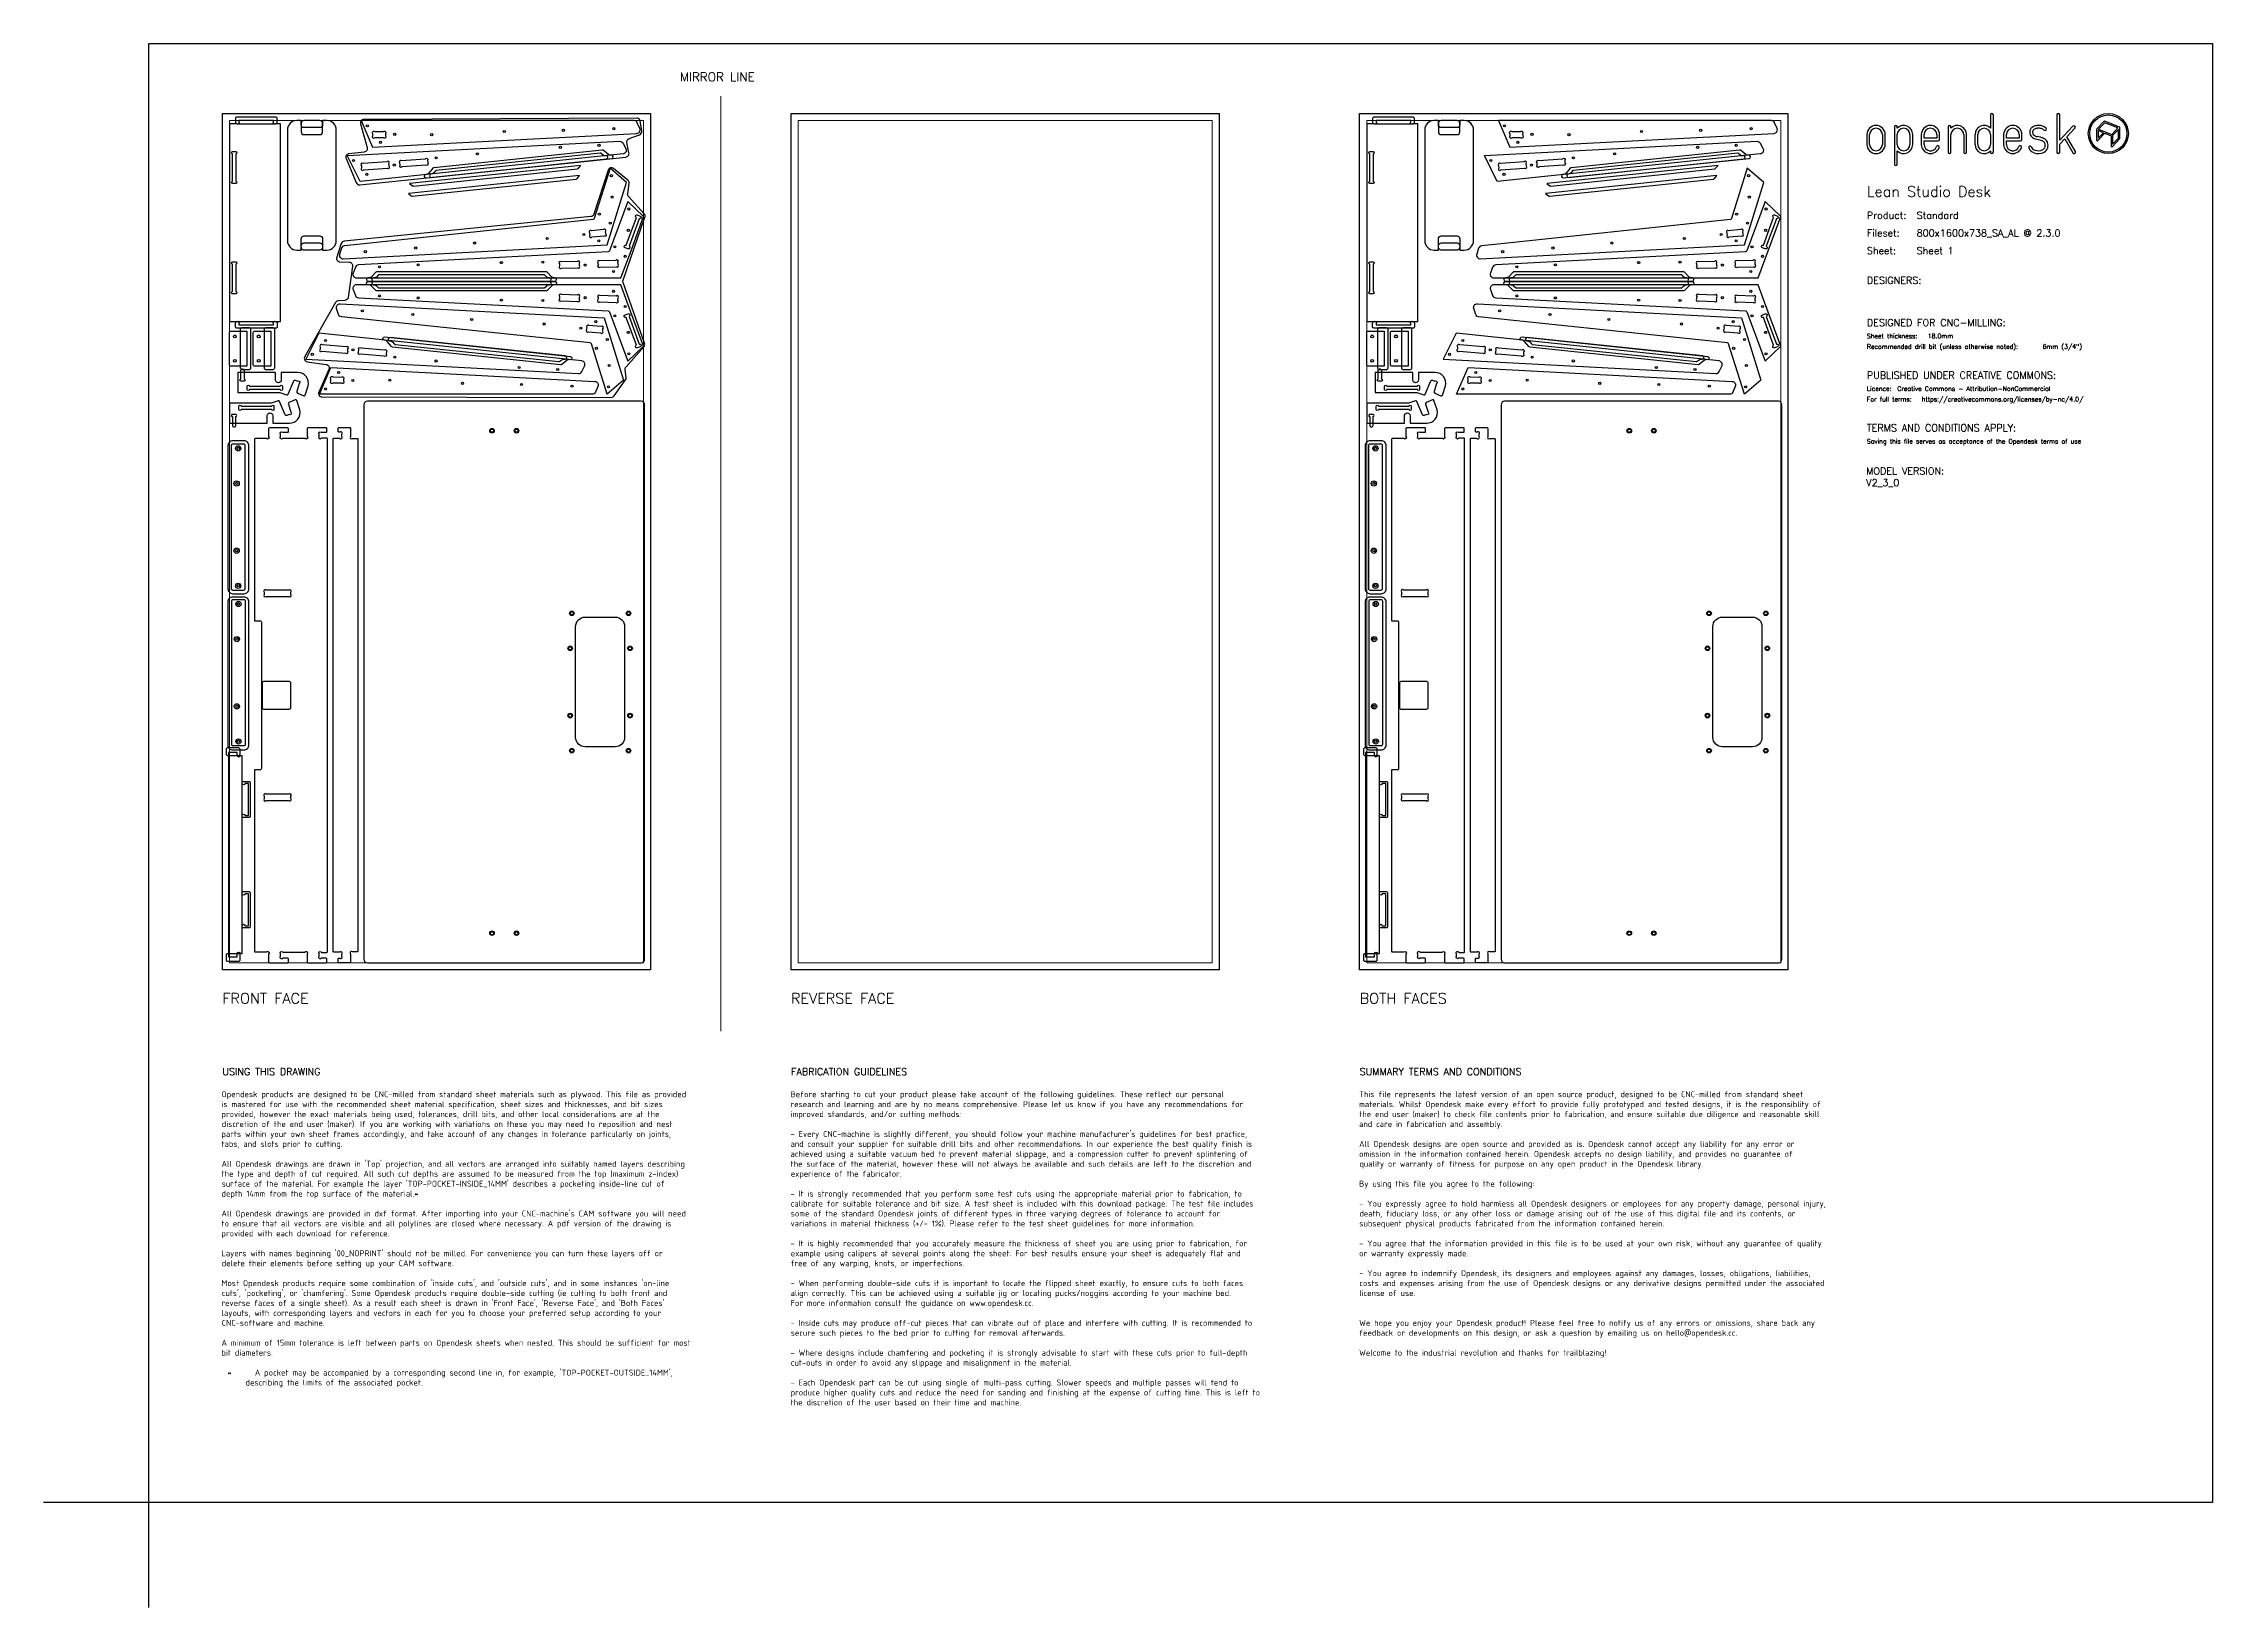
# Model space of a CAD drawing. Header units: millimetres. Extents: x -300 to 5880, y -300 to 4158.
import ezdxf
from ezdxf.enums import TextEntityAlignment as Align

# ---------------------------------------------------------------- set-up
doc = ezdxf.new("R2010")
doc.units = ezdxf.units.MM
doc.layers.add('00-NOPRINT_TEXT', color=7, linetype='Continuous', lineweight=25)
doc.layers.add('00_NOPRINT_TOLERANCE', color=7, linetype='Continuous', lineweight=5)
for name, color, linetype, lineweight, true_color in [('BOARD_$TH-NOMINAL', 3, 'Continuous', 30, 0x00ff00), ('TOP-CUT-INSIDE_18.000MM', 1, 'Continuous', 25, 0xff1c00), ('TOP-CUT-OUTSIDE_18.000MM', 220, 'Continuous', 25, 0xff00d1), ('TOP-HOLE-6.000MM-DIAM_14.000MM', 220, 'Continuous', 25, 0xff00c7), ('TOP-HOLE-6.600MM-DIAM_18.000MM', 3, 'Continuous', 25, 0x00ff0c), ('TOP-HOLE-8.000MM-DIAM_18.000MM', 3, 'Continuous', 25, 0x00ff0c), ('TOP-HOLE-9.000MM-DIAM_13.000MM', 190, 'Continuous', 25, 0x9500ff), ('TOP-POCKET-INSIDE_1.000MM', 3, 'Continuous', 25, 0x0eff00), ('TOP-POCKET-INSIDE_12.000MM', 140, 'Continuous', 25, 0x00b1ff), ('TOP-POCKET-INSIDE_2.000MM', 110, 'Continuous', 25, 0x00ff94), ('TOP-POCKET-INSIDE_6.000MM', 6, 'Continuous', 25, 0xff00e0), ('TOP-POCKET-INSIDE_9.000MM', 60, 'Continuous', 25, 0xb0ff00)]:
    doc.layers.add(name, color=color, linetype=linetype, lineweight=lineweight, true_color=true_color)
for name, color, linetype, true_color in [('POCKET-1MM', 183, 'Continuous', 0x8237c8), ('TOP-CHAMFER-ONLINE_14.000MM', 70, 'Continuous', 0x8fff00), ('TOP-POCKET-INSIDE_12MM', 140, 'Continuous', 0x00b1ff)]:
    doc.layers.add(name, color=color, linetype=linetype, true_color=true_color)
doc.styles.add('OD-ISOCP-17_221', font='isocp.shx')
doc.styles.add('OD-ISOCP-17_222', font='isocp.shx')
doc.styles.add('OD-ISOCP-17_223', font='isocp.shx')
doc.styles.add('OD-ISOCP-17_224', font='isocp.shx')
doc.styles.add('OD-ISOCP-17_225', font='isocp.shx')
doc.styles.add('OD-ISOCP-17_226', font='isocp.shx')
doc.styles.add('OD-ISOCP-17_227', font='isocp.shx')
doc.styles.add('OD-ISOCP-17_228', font='isocp.shx')
doc.styles.add('OD-ISOCP-17_229', font='isocp.shx')
doc.styles.add('OD-ISOCP-17_230', font='isocp.shx')
doc.styles.add('OD-ISOCP-17_231', font='isocp.shx')
doc.styles.add('OD-ISOCP-17_232', font='isocp.shx')
doc.styles.add('OD-ISOCP-17_233', font='isocp.shx')
doc.styles.add('OD-ISOCP-17_234', font='isocp.shx')
doc.styles.add('OD-ISOCP-17_235', font='isocp.shx')
doc.styles.add('OD-ISOCP-17_236', font='isocp.shx')
doc.styles.add('OD-ISOCP-17_237', font='isocp.shx')
doc.styles.add('OD-ISOCP-17_238', font='isocp.shx')
doc.styles.add('OD-ISOCP-17_239', font='isocp.shx')
doc.styles.add('OD-ISOCP-17_240', font='isocp.shx')
doc.styles.add('OD-ISOCP-17_241', font='isocp.shx')
doc.styles.add('OD-ISOCP-17_242', font='isocp.shx')
doc.styles.add('OD-ISOCP-17_243', font='isocp.shx')
doc.styles.add('OD-ISOCP-17_244', font='isocp.shx')
doc.styles.add('OD-ISOCP-17_245', font='isocp.shx')
doc.styles.add('OD-ISOCP-17_246', font='isocp.shx')
doc.styles.add('OD-ISOCP-17_247', font='isocp.shx')
doc.styles.add('OD-ISOCP-17_248', font='isocp.shx')
doc.styles.add('OD-ISOCP-17_249', font='isocp.shx')
doc.styles.add('OD-ISOCP-17_250', font='isocp.shx')
doc.styles.add('OD-ISOCP-17_251', font='isocp.shx')
doc.styles.add('OD-ISOCP-17_252', font='isocp.shx')
doc.styles.add('OD-ISOCP-17_253', font='isocp.shx')
doc.styles.add('OD-ISOCP-17_254', font='isocp.shx')
doc.styles.add('OD-ISOCP-17_255', font='isocp.shx')
doc.styles.add('OD-ISOCP-17_256', font='isocp.shx')
doc.styles.add('OD-ISOCP-17_257', font='isocp.shx')
doc.styles.add('OD-ISOCP-17_258', font='isocp.shx')
doc.styles.add('OD-ISOCP-17_259', font='isocp.shx')
doc.styles.add('OD-ISOCP-17_260', font='isocp.shx')
doc.styles.add('OD-ISOCP-17_261', font='isocp.shx')
doc.styles.add('OD-ISOCP-17_262', font='isocp.shx')
doc.styles.add('OD-ISOCP-17_263', font='isocp.shx')
doc.styles.add('OD-ISOCP-17_264', font='isocp.shx')
doc.styles.add('OD-ISOCP-17_265', font='isocp.shx')
doc.styles.add('OD-ISOCP-17_266', font='isocp.shx')
doc.styles.add('OD-ISOCP-17_267', font='isocp.shx')
doc.styles.add('OD-ISOCP-17_268', font='isocp.shx')
doc.styles.add('OD-ISOCP-17_269', font='isocp.shx')
doc.styles.add('OD-ISOCP-17_270', font='isocp.shx')
doc.styles.add('OD-ISOCP-17_271', font='isocp.shx')
doc.styles.add('OD-ISOCP-17_272', font='isocp.shx')
doc.styles.add('OD-ISOCP-17_273', font='isocp.shx')
doc.styles.add('OD-ISOCP-17_274', font='isocp.shx')
doc.styles.add('OD-ISOCP-17_275', font='isocp.shx')
doc.styles.add('OD-ISOCP-17_276', font='isocp.shx')
doc.styles.add('OD-ISOCP-17_277', font='isocp.shx')
doc.styles.add('OD-ISOCP-17_278', font='isocp.shx')
doc.styles.add('OD-ISOCP-17_279', font='isocp.shx')
doc.styles.add('OD-ISOCP-17_280', font='isocp.shx')
doc.styles.add('OD-ISOCP-17_281', font='isocp.shx')
doc.styles.add('OD-ISOCP-17_282', font='isocp.shx')
doc.styles.add('OD-ISOCP-17_283', font='isocp.shx')
doc.styles.add('OD-ISOCP-17_284', font='isocp.shx')
doc.styles.add('OD-ISOCP-17_285', font='isocp.shx')
doc.styles.add('OD-ISOCP-17_286', font='isocp.shx')
doc.styles.add('OD-ISOCP-17_287', font='isocp.shx')
doc.styles.add('OD-ISOCP-17_288', font='isocp.shx')
doc.styles.add('OD-SIMPLEX-13_86', font='simplex.shx')
doc.styles.add('OD-SIMPLEX-20_82', font='simplex.shx')
doc.styles.add('OD-SIMPLEX-20_86', font='simplex.shx')
doc.styles.add('OD-SIMPLEX-20_87', font='simplex.shx')
doc.styles.add('OD-SIMPLEX-20_88', font='simplex.shx')
doc.styles.add('OD-SIMPLEX-25_89', font='simplex.shx')
doc.styles.add('OD-SIMPLEX-30_83', font='simplex.shx')
doc.styles.add('OD-SIMPLEX-30_87', font='simplex.shx')
doc.styles.add('OD-SIMPLEX-30_88', font='simplex.shx')
doc.styles.add('OD-SIMPLEX-30_89', font='simplex.shx')

# ---------------------------------------------------------------- blocks, each defined once
blk = doc.blocks.new('Borders Opendesk_7')
at = {"layer": '00-NOPRINT_TEXT'}
for p, q in [((0, 4158), (5880, 4158)), ((0, 0), (0, 4158)), ((5880, 4158), (5880, 0)), ((4895, 3898), (4895, 3870.1)), ((4902.9, 3870.1), (4902.9, 3898)), ((4939.3, 3898), (4939.3, 3870.1)), ((4947.3, 3870.1), (4947.3, 3898)), ((4973.4, 3920.1), (4973.4, 3814.1)), ((4981.3, 3916.7), (4981.3, 3920.1)), ((4981.3, 3870.1), (4981.3, 3898)), ((5017.7, 3898), (5017.7, 3870.1)), ((5025.6, 3870.1), (5025.6, 3898)), ((5050, 3898), (5050, 3870.1)), ((5058, 3888.1), (5058, 3898)), ((5094.4, 3898), (5094.4, 3888.1)), ((5102.3, 3884.1), (5102.3, 3898)), ((5126.6, 3920.1), (5126.6, 3848)), ((5134.5, 3916.7), (5134.5, 3920.1)), ((5134.5, 3848), (5134.5, 3898)), ((5170.9, 3898), (5170.9, 3848)), ((5178.9, 3848), (5178.9, 3898)), ((5203, 3898), (5203, 3870.1)), ((5211, 3870.1), (5211, 3898)), ((5247.4, 3954), (5247.4, 3916.7)), ((5247.4, 3898), (5247.4, 3870.1)), ((5255.3, 3848), (5255.3, 3954)), ((5284.6, 3898), (5284.6, 3870.1)), ((5292.6, 3888.1), (5292.6, 3898)), ((5329, 3898), (5329, 3888.1)), ((5336.9, 3884.1), (5336.9, 3898)), ((5436.4, 3954), (5436.4, 3848)), ((5444.4, 3881.9), (5444.4, 3954)), ((5482.1, 3922), (5444.4, 3881.9)), ((5464.8, 3892.1), (5487.9, 3916.6)), ((5549.5, 3912.6), (5549.5, 3882.2)), ((5570.5, 3935.8), (5550.1, 3914)), ((5553.1, 3880.8), (5572.9, 3901.9)), ((5553.7, 3909.6), (5553.7, 3887.4)), ((5568.8, 3903.5), (5553.7, 3909.6)), ((5553.7, 3887.4), (5568.8, 3903.5)), ((5572.6, 3931.9), (5555.2, 3913.4)), ((5555.2, 3913.4), (5592.6, 3898.3)), ((5610, 3916.9), (5572.6, 3931.9)), ((5614.4, 3919.6), (5572.8, 3936.3)), ((5572.9, 3901.9), (5591.1, 3894.5)), ((5591.1, 3894.5), (5591.1, 3865.5)), ((5592.6, 3898.3), (5610, 3916.9)), ((5611.5, 3912.4), (5595.2, 3895.1)), ((5595.2, 3895.1), (5595.2, 3870.7)), ((5611.5, 3888.1), (5611.5, 3912.4)), ((5615.7, 3887.3), (5615.7, 3917.6)), ((4981.3, 3814.1), (4981.3, 3851.4)), ((5094.4, 3888.1), (5058, 3888.1)), ((5058, 3870.1), (5058, 3880.1)), ((5058, 3880.1), (5098.3, 3880.1)), ((5247.4, 3851.4), (5247.4, 3848)), ((5329, 3888.1), (5292.6, 3888.1)), ((5292.6, 3870.1), (5292.6, 3880.1)), ((5292.6, 3880.1), (5332.9, 3880.1)), ((5444.4, 3870.4), (5459.1, 3886)), ((5444.4, 3848), (5444.4, 3870.4)), ((5459.1, 3886), (5482.1, 3846)), ((5489, 3850), (5464.8, 3892.1)), ((5594.7, 3864.1), (5615.1, 3885.8)), ((5595.2, 3870.7), (5611.5, 3888.1)), ((0, 0), (-300, 0)), ((0, -300), (0, 0)), ((5880, 0), (0, 0))]:
    blk.add_line(p, q, dxfattribs=at)
for radius in [57, 52.9]:
    blk.add_circle((5582.9, 3901), radius, dxfattribs=at)
for centre, radius, start, end in [((5251.3, 3954), 3.97, 0, 180), ((5440.4, 3954), 3.97, 0, 180), ((4921.1, 3898), 26.1, 0, 180), ((4921.1, 3898), 18.2, 0, 180), ((4977.3, 3920.1), 3.97, 0, 180), ((4999.5, 3898), 26.1, 0, 134.13157), ((4999.5, 3898), 18.2, 0, 180), ((5076.2, 3898), 26.1, 0, 180), ((5076.2, 3898), 18.2, 0, 180), ((5130.6, 3920.1), 3.97, 0, 180), ((5152.7, 3898), 26.1, 0, 134.13157), ((5152.7, 3898), 18.2, 0, 180), ((5229.2, 3898), 26.1, 45.86843, 180), ((5229.2, 3898), 18.2, 0, 180), ((5310.8, 3898), 26.1, 0, 180), ((5310.8, 3898), 18.2, 0, 180), ((5377.2, 3904.5), 18.3, 167.09639, 235.84532), ((5375.9, 3904.8), 16.9, 150.51394, 167.04891), ((5377.5, 3903.4), 19, 138.98821, 149.26699), ((5377.5, 3903.4), 19, 127.9168, 138.98821), ((5380.5, 3899.5), 24, 111.70118, 127.9168), ((5377.2, 3904.5), 10.3, 167.96032, 235.86134), ((5375.9, 3904.8), 8.99, 151.05191, 168.02381), ((5377.5, 3903.4), 11.1, 138.98821, 148.80915), ((5377.5, 3903.4), 11.1, 127.9168, 138.98821), ((5380.5, 3899.5), 16, 111.70118, 127.9168), ((5382, 3911.6), 18.9, 235.85111, 248.09121), ((5383.5, 3891.9), 32.1, 90, 111.70118), ((5383.5, 3891.9), 24.2, 90, 111.70118), ((5388.7, 3928.4), 37, 248.09121, 257.53847), ((5383.5, 3878.8), 45.3, 80.71035, 90), ((5383.5, 3878.8), 37.3, 80.71035, 90), ((5385.9, 3893.2), 22.7, 71.50348, 80.71035), ((5385.9, 3893.2), 30.7, 71.50348, 80.71035), ((5387.1, 3896.7), 19, 61.03556, 71.50348), ((5387.1, 3896.7), 26.9, 61.03556, 71.50348), ((5387.1, 3896.7), 19, 46.7983, 61.03556), ((5387.1, 3896.7), 26.9, 46.7983, 61.03556), ((5402.8, 3913.5), 3.97, 226.7983, 46.7983), ((5485, 3919.3), 3.97, 316.71352, 136.71352), ((5551.6, 3912.6), 2.06, 136.76961, 180), ((5572, 3934.4), 2.06, 68.07144, 136.76961), ((5613.6, 3917.6), 2.06, 0, 68.07144), ((4921.1, 3870.1), 26.1, 180, 0), ((4921.1, 3870.1), 18.2, 180, 0), ((4999.5, 3870.1), 18.2, 180, 0), ((4999.5, 3870.1), 26.1, 225.86843, 0), ((5076.2, 3870.1), 26.1, 180, 340.02575), ((5076.2, 3870.1), 18.2, 180, 340.02575), ((5097, 3862.6), 3.97, 340.02575, 160.02575), ((5098.3, 3884.1), 3.97, 270, 0), ((5130.6, 3848), 3.97, 180, 0), ((5174.9, 3848), 3.97, 180, 0), ((5229.2, 3870.1), 26.1, 180, 314.13157), ((5229.2, 3870.1), 18.2, 180, 0), ((5251.3, 3848), 3.97, 180, 0), ((5310.8, 3870.1), 26.1, 180, 340.02575), ((5310.8, 3870.1), 18.2, 180, 340.02575), ((5331.6, 3862.6), 3.97, 340.02575, 160.02575), ((5332.9, 3884.1), 3.97, 270, 0), ((5359.7, 3861.7), 3.97, 24.78597, 204.78597), ((5380.2, 3871.2), 26.6, 204.78597, 247.9544), ((5380.2, 3871.2), 18.7, 204.78597, 247.9544), ((5382, 3911.6), 26.9, 235.85111, 248.09121), ((5383.5, 3879.3), 35.4, 247.9544, 298.20261), ((5388.7, 3928.4), 44.9, 248.09121, 257.53847), ((5383.5, 3879.3), 27.4, 247.9544, 298.20261), ((5300, 3526.6), 366.5, 76.19474, 77.53847), ((5300, 3526.6), 374.5, 76.19474, 77.53847), ((5372.7, 3822.5), 61.9, 69.1442, 76.19474), ((5372.7, 3822.5), 69.8, 69.1442, 76.19474), ((5389.5, 3866.6), 14.6, 38.92909, 69.1442), ((5390.6, 3866.1), 12.5, 298.20261, 343.80333), ((5389.5, 3866.6), 22.5, 38.92909, 69.1442), ((5390.6, 3866.1), 20.4, 298.20261, 343.80333), ((5393.9, 3870.2), 8.99, 17.58344, 38.92909), ((5385.6, 3867.6), 17.6, 343.80333, 17.58344), ((5393.9, 3870.2), 16.9, 17.58344, 38.92909), ((5385.6, 3867.6), 25.5, 343.80333, 17.58344), ((5440.4, 3848), 3.97, 180, 0), ((5485.5, 3848), 3.97, 209.84173, 29.84173), ((5551.6, 3882.2), 2.06, 180, 316.76961), ((5593.2, 3865.5), 2.06, 180, 316.76961), ((5613.6, 3887.3), 2.06, 316.76961, 0), ((4977.3, 3814.1), 3.97, 180, 0)]:
    blk.add_arc(centre, radius, start, end, dxfattribs=at)
at = {"layer": '00_NOPRINT_TOLERANCE', "ltscale": 0.379202}
for p, q in [((210, 3958), (1430, 3958)), ((210, 1518), (210, 3958)), ((1430, 3958), (1430, 1518)), ((1830, 3958), (3050, 3958)), ((1830, 1518), (1830, 3958)), ((3050, 3958), (3050, 1518)), ((3450, 3958), (4670, 3958)), ((3450, 1518), (3450, 3958)), ((4670, 3958), (4670, 1518)), ((1430, 1518), (210, 1518)), ((3050, 1518), (1830, 1518)), ((4670, 1518), (3450, 1518))]:
    blk.add_line(p, q, dxfattribs=at)
at = {"layer": '00_NOPRINT_TOLERANCE', "ltscale": 0.379043}
blk.add_line((1630, 1343.2), (1630, 4008), dxfattribs=at)
at = {"layer": '00_NOPRINT_TOLERANCE', "ltscale": 0.380876}
for p, q in [((230, 3938), (1410, 3938)), ((1850, 3938), (3030, 3938)), ((3470, 3938), (4650, 3938)), ((1410, 1538), (230, 1538)), ((3030, 1538), (1850, 1538)), ((4650, 1538), (3470, 1538))]:
    blk.add_line(p, q, dxfattribs=at)
at = {"layer": '00_NOPRINT_TOLERANCE', "ltscale": 0.380023}
for p, q in [((230, 1538), (230, 3938)), ((1410, 3938), (1410, 1538)), ((1850, 1538), (1850, 3938)), ((3030, 3938), (3030, 1538)), ((3470, 1538), (3470, 3938)), ((4650, 3938), (4650, 1538))]:
    blk.add_line(p, q, dxfattribs=at)
at = {"layer": 'BOARD_$TH-NOMINAL'}
for p, q in [((210, 3958), (1430, 3958)), ((210, 1518), (210, 3958)), ((1430, 3958), (1430, 1518)), ((1830, 3958), (3050, 3958)), ((1830, 1518), (1830, 3958)), ((3050, 3958), (3050, 1518)), ((3450, 3958), (4670, 3958)), ((3450, 1518), (3450, 3958)), ((4670, 3958), (4670, 1518)), ((1430, 1518), (210, 1518)), ((3050, 1518), (1830, 1518)), ((4670, 1518), (3450, 1518))]:
    blk.add_line(p, q, dxfattribs=at)
at = {"layer": '00-NOPRINT_TEXT'}
for s, height, style, p in [('MIRROR LINE', 25, 'OD-SIMPLEX-25_89', (1513.3, 4049.9)), ('Lean Studio Desk', 30, 'OD-SIMPLEX-30_83', (4895, 3720.9)), ('Product:', 20, 'OD-SIMPLEX-20_82', (4895, 3657.9)), ('Standard', 20, 'OD-SIMPLEX-20_82', (5036.9, 3657.9)), ('Fileset:', 20, 'OD-SIMPLEX-20_82', (4895, 3607.7)), ('800x1600x738_SA_AL @ 2.3.0', 20, 'OD-SIMPLEX-20_82', (5036.9, 3607.6)), ('Sheet:', 20, 'OD-SIMPLEX-20_82', (4895, 3557.4)), ('Sheet 1', 20, 'OD-SIMPLEX-20_82', (5036.9, 3557.5)), ('DESIGNERS:', 20, 'OD-SIMPLEX-20_82', (4895, 3472.4)), ('DESIGNED FOR CNC-MILLING:', 20, 'OD-SIMPLEX-20_82', (4895, 3352.4)), ('Sheet thickness:', 13, 'OD-SIMPLEX-13_86', (4895, 3317.4)), ('Recommended drill bit (unless otherwise noted):', 13, 'OD-SIMPLEX-13_86', (4895, 3287.4)), ('18.0mm', 13, 'OD-SIMPLEX-13_86', (5068.3, 3317.4)), ('6mm (3/4")', 13, 'OD-SIMPLEX-13_86', (5395.5, 3287.4)), ('PUBLISHED UNDER CREATIVE COMMONS:', 20, 'OD-SIMPLEX-20_82', (4895, 3202.4)), ('Licence:', 13, 'OD-SIMPLEX-13_86', (4895, 3167.4)), ('Creative Commons - Attribution-NonCommercial', 13, 'OD-SIMPLEX-13_86', (4981.5, 3167.4)), ('https://creativecommons.org/licenses/by-nc/4.0/', 13, 'OD-SIMPLEX-13_86', (5051.1, 3137.4)), ('For full terms:', 13, 'OD-SIMPLEX-13_86', (4895, 3137.4)), ('TERMS AND CONDITIONS APPLY:', 20, 'OD-SIMPLEX-20_82', (4895, 3052.3)), ('Saving this file serves as acceptance of the Opendesk terms of use ', 13, 'OD-SIMPLEX-13_86', (4895, 3017.3))]:
    blk.add_text(s, height=height, dxfattribs=dict(at, style=style)).set_placement(p)
at = {"layer": '00-NOPRINT_TEXT', "color": 7}
for s, height, style, p in [('FRONT FACE', 30, 'OD-SIMPLEX-30_89', (210, 1451.3)), ('REVERSE FACE', 30, 'OD-SIMPLEX-30_88', (1830, 1451.3)), ('BOTH FACES', 30, 'OD-SIMPLEX-30_87', (3450, 1451.3)), ('USING THIS DRAWING', 20, 'OD-SIMPLEX-20_88', (210, 1237.4)), ('FABRICATION GUIDELINES', 20, 'OD-SIMPLEX-20_87', (1830, 1237.4)), ('SUMMARY TERMS AND CONDITIONS', 20, 'OD-SIMPLEX-20_86', (3450, 1237.4))]:
    blk.add_text(s, height=height, dxfattribs=dict(at, style=style)).set_placement(p, align=Align.TOP_LEFT)
for s, style, p in [('Opendesk products are designed to be CNC-milled from standard sheet materials such as plywood. This file as provided', 'OD-ISOCP-17_265', (207.4, 1154.7)), ('is mastered for use with the recommended sheet material specification, sheet sizes and thicknesses, and bit sizes', 'OD-ISOCP-17_266', (207.4, 1126.3)), ('provided, however the exact materials being used, tolerances, drill bits, and other local considerations are at the', 'OD-ISOCP-17_267', (207.4, 1098)), ('research and learning and are by no means comprehensive. Please let us know if you have any recommendations for', 'OD-ISOCP-17_241', (1828.7, 1126.3)), ('Before starting to cut your product please take account of the following guidelines. These reflect our personal', 'OD-ISOCP-17_240', (1828.7, 1154.7)), ('improved standards, and/or cutting methods:', 'OD-ISOCP-17_242', (1828.7, 1098)), ('the end user (maker) to check file contents prior to fabrication, and ensure suitable due diligence and reasonable skill', 'OD-ISOCP-17_223', (3448.5, 1098)), ('This file represents the latest version of an open source product, designed to be CNC-milled from standard sheet', 'OD-ISOCP-17_221', (3448.5, 1154.7)), ('materials. Whilst Opendesk make every effort to provide fully prototyped and tested designs, it is the responsiblity of', 'OD-ISOCP-17_222', (3448.5, 1126.3)), ('parts within your own sheet frames accordingly, and take account of any changes in tolerance particularly on joints,', 'OD-ISOCP-17_269', (207.4, 1041.3)), ('discretion of the end user (maker). If you are working with variations on these you may need to reposition and nest', 'OD-ISOCP-17_268', (208.1, 1069.7)), ("- Every CNC-machine is slightly different, you should follow your machine manufacturer's guidelines for best practice,", 'OD-ISOCP-17_243', (1828.7, 1041.3)), ('and care in fabrication and assembly.', 'OD-ISOCP-17_224', (3448.5, 1069.7)), ('tabs, and slots prior to cutting.', 'OD-ISOCP-17_270', (207.4, 1013)), ('and consult your supplier for suitable drill bits and other recommendations. In our experience the best quality finish is', 'OD-ISOCP-17_244', (1828.7, 1013)), ('achieved using a suitable vacuum bed to prevent material slippage, and a compression cutter to prevent splintering of', 'OD-ISOCP-17_245', (1828.7, 984.7)), ('All Opendesk designs are open source and provided as is. Opendesk cannot accept any liability for any error or', 'OD-ISOCP-17_225', (3448.5, 1013)), ('omission in the information contained herein. Opendesk accepts no design liability, and provides no guarantee of', 'OD-ISOCP-17_226', (3448.5, 984.7)), ('the type and depth of cut required. All such cut depths are assumed to be measured from the top (maximum z-index)', 'OD-ISOCP-17_272', (207.4, 928)), ("All Opendesk drawings are drawn in 'Top' projection, and all vectors are arranged into suitably named layers describing", 'OD-ISOCP-17_271', (207.4, 956.3)), ('the surface of the material, however these will not always be available and such details are left to the discretion and', 'OD-ISOCP-17_246', (1828.7, 956.3)), ('experience of the fabricator.', 'OD-ISOCP-17_247', (1829.2, 928)), ('quality or warranty of fitness for purpose on any open product in the Opendesk library.', 'OD-ISOCP-17_227', (3449.1, 956.3)), ('depth 14mm from the top surface of the material.*', 'OD-ISOCP-17_274', (207.4, 871.3)), ("surface of the material. For example the layer 'TOP-POCKET-INSIDE_14MM' describes a pocketing inside-line cut of", 'OD-ISOCP-17_273', (208, 899.7)), ('- It is strongly recommended that you perform some test cuts using the appropriate material prior to fabrication, to', 'OD-ISOCP-17_248', (1828.7, 871.3)), ('By using this file you agree to the following:', 'OD-ISOCP-17_228', (3448.5, 899.7)), ('to ensure that all vectors are visible and all polylines are closed where necessary. A pdf version of the drawing is', 'OD-ISOCP-17_276', (207.4, 786.3)), ("All Opendesk drawings are provided in dxf format. After importing into your CNC-machine's CAM software you will need", 'OD-ISOCP-17_275', (207.4, 814.7)), ('variations in material thickness (+/- 1%). Please refer to the test sheet guidelines for more information.', 'OD-ISOCP-17_251', (1828.7, 786.3)), ('some of the standard Opendesk joints of different types in three varying degrees of tolerance to account for', 'OD-ISOCP-17_250', (1829.2, 814.7)), ('calibrate for suitable tolerance and bit size. A test sheet is included with this download package. The test file includes', 'OD-ISOCP-17_249', (1829.3, 843)), ('- You expressly agree to hold harmless all Opendesk designers or employees for any property damage, personal injury,', 'OD-ISOCP-17_229', (3448.5, 843)), ('subsequent physical products fabricated from the information contained herein.', 'OD-ISOCP-17_231', (3449, 786.3)), ('death, fiduciary loss, or any other loss or damage arising out of the use of this digital file and its contents, or', 'OD-ISOCP-17_230', (3449.1, 814.7)), ('provided with each download for reference.', 'OD-ISOCP-17_277', (207.4, 758)), ('- It is highly recommended that you accurately measure the thickness of sheet you are using prior to fabrication, for', 'OD-ISOCP-17_252', (1828.7, 729.7)), ('- You agree that the information provided in this file is to be used at your own risk, without any guarantee of quality', 'OD-ISOCP-17_232', (3448.5, 729.7)), ("Layers with names beginning '00_NOPRINT' should not be milled. For convenience you can turn these layers off or", 'OD-ISOCP-17_278', (207.4, 701.3)), ('delete their elements before setting up your CAM software.', 'OD-ISOCP-17_279', (208.1, 673)), ('free of any warping, knots, or imperfections.', 'OD-ISOCP-17_254', (1828.7, 673)), ('example using calipers at several points along the sheet. For best results ensure your sheet is adequately flat and', 'OD-ISOCP-17_253', (1829.2, 701.3)), ('or warranty expressly made.', 'OD-ISOCP-17_233', (3448.5, 701.3)), ("Most Opendesk products require some combination of 'inside cuts', and 'outside cuts', and in some instances 'on-line", 'OD-ISOCP-17_280', (207.4, 616.3)), ('- When performing double-side cuts it is important to locate the flipped sheet exactly, to ensure cuts to both faces', 'OD-ISOCP-17_255', (1828.7, 616.3)), ('- You agree to indemnify Opendesk, its designers and employees against any damages, losses, obligations, liabilities,', 'OD-ISOCP-17_234', (3448.5, 644.7)), ('costs and expenses arising from the use of Opendesk designs or any derivative designs permitted under the associated', 'OD-ISOCP-17_235', (3449.1, 616.3)), ("reverse faces of a single sheet). As a result each sheet is drawn in 'Front Face', 'Reverse Face', and 'Both Faces'", 'OD-ISOCP-17_282', (207.4, 559.7)), ("cuts', 'pocketing', or 'chamfering'. Some Opendesk products require double-side cutting (ie cutting to both front and", 'OD-ISOCP-17_281', (208.1, 588)), ('align correctly. This can be achieved using a suitable jig or locating pucks/noggins according to your machine bed.', 'OD-ISOCP-17_256', (1828.7, 588)), ('For more information consult the guidance on www.opendesk.cc.', 'OD-ISOCP-17_257', (1828.7, 559.7)), ('license of use.', 'OD-ISOCP-17_236', (3448.8, 588)), ('layouts, with corresponding layers and vectors in each for you to choose your preferred setup according to your', 'OD-ISOCP-17_283', (207.8, 531.3)), ('CNC-software and machine.', 'OD-ISOCP-17_284', (208.2, 503)), ('- Inside cuts may produce off-cut pieces that can vibrate out of place and interfere with cutting. It is recommended to', 'OD-ISOCP-17_258', (1828.7, 503)), ('We hope you enjoy your Opendesk product! Please feel free to notify us of any errors or omissions, share back any', 'OD-ISOCP-17_237', (3448.5, 503)), ('A minimum of 15mm tolerance is left between parts on Opendesk sheets when nested. This should be sufficient for most', 'OD-ISOCP-17_285', (207.4, 446.3)), ('bit diameters.', 'OD-ISOCP-17_286', (207.4, 418)), ('- Where designs include chamfering and pocketing it is strongly advisable to start with these cuts prior to full-depth', 'OD-ISOCP-17_260', (1828.7, 418)), ('secure such pieces to the bed prior to cutting for removal afterwards.', 'OD-ISOCP-17_259', (1829.2, 474.7)), ('Welcome to the industrial revolution and thanks for trailblazing!', 'OD-ISOCP-17_239', (3448.5, 418)), ('feedback or developments on this design, or ask a question by emailing us on hello@opendesk.cc.', 'OD-ISOCP-17_238', (3448.5, 474.7)), ("*      A pocket may be accompanied by a corresponding second line in, for example, 'TOP-POCKET-OUTSIDE_14MM',", 'OD-ISOCP-17_287', (224.4, 361.3)), ('cut-outs in order to avoid any slippage and misalignment in the material.', 'OD-ISOCP-17_261', (1829.3, 389.7)), ('describing the limits of the associated pocket.', 'OD-ISOCP-17_288', (276.1, 333)), ('- Each Opendesk part can be cut using single of multi-pass cutting. Slower speeds and multiple passes will tend to', 'OD-ISOCP-17_262', (1828.7, 333)), ('produce higher quality cuts and reduce the need for sanding and finishing at the expense of cutting time. This is left to', 'OD-ISOCP-17_263', (1828.7, 304.7)), ('the discretion of the user based on their time and machine.', 'OD-ISOCP-17_264', (1828.7, 276.3))]:
    blk.add_text(s, height=17, dxfattribs=dict(at, style=style)).set_placement(p)

msp = doc.modelspace()

# ---------------------------------------------------------------- linework, layer by layer
at = {"layer": 'POCKET-1MM'}
for points in [[(1404.6, 3908.3), (1400.3, 3936.7, 0.372371), (1390.3, 3945.2), (613.1, 3941.5, 0.49521), (603.5, 3928.8), (622.5, 3861, -0.461026), (614, 3848.4), (570.5, 3843.3, 0.498809), (562.4, 3829.5), (591, 3761.1, 0.331054), (601.3, 3755), (1359.5, 3834.1, 0.440906), (1368.3, 3846), (1362.5, 3875.6, -0.370618), (1368.9, 3886.9), (1398.1, 3897.4, 0.357991)], [(1308.8, 3796.4), (1268.4, 3671.2, -0.298454), (1259.9, 3664.3), (557.1, 3594.4, 0.291526), (548.7, 3587.6), (535.6, 3548.4, 0.502057), (544.8, 3535.3), (571.5, 3534.4, -0.44747), (581, 3523), (568, 3433.7, -0.361067), (558.5, 3425.1), (540.5, 3424.4, 0.258911), (532.2, 3419.3), (444.6, 3265.2, 0.530604), (451.9, 3250.4), (505.7, 3243, -0.499747), (513.5, 3229), (484.7, 3164.4, 0.542685), (493.8, 3150.4), (1317.9, 3149.2, 0.243239), (1326, 3153.4), (1358.4, 3198.9, 0.186874), (1360.2, 3205.9), (1357.5, 3228, -0.213778), (1359.9, 3235.8), (1410.6, 3293.5, 0.271004), (1412.6, 3303.4), (1351.7, 3476.8, -0.169153), (1351.7, 3483.3), (1413.7, 3662.4, 0.274538), (1411.6, 3672.4), (1367.2, 3721.2, -0.221892), (1364.6, 3729.3), (1368.7, 3759, 0.261169), (1365.1, 3768.1), (1324.6, 3801.1, 0.527904)]]:
    msp.add_lwpolyline(points, format="xyb", close=True, dxfattribs=at)
at = {"layer": 'TOP-CHAMFER-ONLINE_14.000MM'}
for points in [[(1413, 3128, 0.414214), (1403, 3138), (623, 3138, 0.414214), (613, 3128), (613, 1548, 0.414214), (623, 1538), (1403, 1538, 0.414214), (1413, 1548)], [(4653, 3128, 0.414214), (4643, 3138), (3863, 3138, 0.414214), (3853, 3128), (3853, 1548, 0.414214), (3863, 1538), (4643, 1538, 0.414214), (4653, 1548)]]:
    msp.add_lwpolyline(points, format="xyb", close=True, dxfattribs=at)
at = {"layer": 'TOP-CUT-INSIDE_18.000MM'}
for points in [[(668.8, 3889.1), (644.2, 3888.5, -1.007568), (638.4, 3894), (638.3, 3900.6, -1.006883), (643.9, 3906.4), (668.5, 3906.6, -1.006764), (674.3, 3901.1), (674.4, 3894.8, -1.007458)], [(3908.8, 3889.1), (3884.2, 3888.5, -1.007568), (3878.4, 3894), (3878.3, 3900.6, -1.006883), (3883.9, 3906.4), (3908.5, 3906.6, -1.006764), (3914.3, 3901.1), (3914.4, 3894.8, -1.007458)], [(248, 3849.5, -0.999973), (248, 3843.1), (248, 3764.8, -1), (248, 3758.5), (239, 3758.5, -1), (239, 3764.8), (239, 3843.1, -1), (239, 3849.5)], [(3488, 3849.5, -0.999973), (3488, 3843.1), (3488, 3764.8, -1), (3488, 3758.5), (3479, 3758.5, -1), (3479, 3764.8), (3479, 3843.1, -1), (3479, 3849.5)], [(1397.7, 3658.4), (1368.5, 3579.6, -1), (1365.7, 3572.1), (1357.3, 3575.3, -1), (1360.1, 3582.8), (1389.3, 3661.5, -1), (1392, 3669), (1400.5, 3665.9, -1)], [(4637.7, 3658.4), (4608.5, 3579.6, -1), (4605.7, 3572.1), (4597.3, 3575.3, -1), (4600.1, 3582.8), (4629.3, 3661.5, -1), (4632, 3669), (4640.5, 3665.9, -1)], [(248, 3444.5), (239, 3444.5, -1), (239, 3450.9), (239, 3529.2, -1), (239, 3535.5), (248, 3535.5, -0.99964), (248, 3529.2), (248, 3450.9, -1)], [(1285.9, 3520.4), (1331.6, 3521.6, 1), (1337.1, 3527.4), (1336.9, 3534.1, 1), (1331.1, 3539.6), (1285.5, 3538.4, 1), (1279.9, 3532.6), (1280.1, 3525.9, 1)], [(3488, 3444.5), (3479, 3444.5, -1), (3479, 3450.9), (3479, 3529.2, -1), (3479, 3535.5), (3488, 3535.5, -0.99964), (3488, 3529.2), (3488, 3450.9, -1)], [(4525.9, 3520.4), (4571.6, 3521.6, 1), (4577.1, 3527.4), (4576.9, 3534.1, 1), (4571.1, 3539.6), (4525.5, 3538.4, 1), (4519.9, 3532.6), (4520.1, 3525.9, 1)], [(1280.1, 3433.6), (1279.9, 3426.9, 1), (1285.5, 3421.1), (1331.1, 3419.9, 1), (1336.9, 3425.4), (1337.1, 3432.1, 1), (1331.6, 3437.9), (1285.9, 3439.1, 1)], [(4520.1, 3433.6), (4519.9, 3426.9, 1), (4525.5, 3421.1), (4571.1, 3419.9, 1), (4576.9, 3425.4), (4577.1, 3432.1, 1), (4571.6, 3437.9), (4525.9, 3439.1, 1)], [(1389.3, 3297.9), (1360.1, 3376.7, -1), (1357.3, 3384.2), (1365.7, 3387.3, -1), (1368.5, 3379.8), (1397.7, 3301, -1), (1400.5, 3293.5), (1392, 3290.4, -1)], [(4629.3, 3297.9), (4600.1, 3376.7, -1), (4597.3, 3384.2), (4605.7, 3387.3, -1), (4608.5, 3379.8), (4637.7, 3301, -1), (4640.5, 3293.5), (4632, 3290.4, -1)], [(555.2, 3201.2), (555.1, 3194.9, -1.006764), (549.3, 3189.4), (524.7, 3189.6, -1.006883), (519.1, 3195.4), (519.3, 3202, -1.007568), (525.1, 3207.5), (549.7, 3206.9, -1.007458)], [(3795.2, 3201.2), (3795.1, 3194.9, -1.006764), (3789.3, 3189.4), (3764.7, 3189.6, -1.006883), (3759.1, 3195.4), (3759.3, 3202, -1.007568), (3765.1, 3207.5), (3789.7, 3206.9, -1.007458)], [(1356, 2496), (1356, 2180, -0.414214), (1329.2, 2153.2), (1243.2, 2153.2, -0.414214), (1216.4, 2180), (1216.4, 2496, -0.414214), (1243.2, 2522.8), (1329.2, 2522.8, -0.414214)], [(4596, 2496), (4596, 2180, -0.414214), (4569.2, 2153.2), (4483.2, 2153.2, -0.414214), (4456.4, 2180), (4456.4, 2496, -0.414214), (4483.2, 2522.8), (4569.2, 2522.8, -0.414214)], [(324.1, 2336, -0.414214), (328.1, 2340), (400.1, 2340, -0.414214), (404.1, 2336), (404.1, 2264, -0.414214), (400.1, 2260), (328.1, 2260, -0.414214), (324.1, 2264)], [(3564.1, 2336, -0.414214), (3568.1, 2340), (3640.1, 2340, -0.414214), (3644.1, 2336), (3644.1, 2264, -0.414214), (3640.1, 2260), (3568.1, 2260, -0.414214), (3564.1, 2264)], [(399.6, 2000, 1), (405.3, 2005.7), (405.3, 2012.3, 1), (399.6, 2018), (335.1, 2018, 1), (329.4, 2012.3), (329.4, 2005.7, 1), (335.1, 2000)], [(3639.6, 2000, 1), (3645.3, 2005.7), (3645.3, 2012.3, 1), (3639.6, 2018), (3575.1, 2018, 1), (3569.4, 2012.3), (3569.4, 2005.7, 1), (3575.1, 2000)]]:
    msp.add_lwpolyline(points, format="xyb", close=True, dxfattribs=at)
for points in [[(1170, 3529.7), (1170.2, 3523, 1), (1176, 3517.5), (1221.6, 3518.7, 1), (1227.1, 3524.5), (1227, 3531.2, 1), (1221.2, 3536.7), (1175.5, 3535.5, 1), (1170, 3529.7)], [(4410, 3529.7), (4410.2, 3523, 1), (4416, 3517.5), (4461.6, 3518.7, 1), (4467.1, 3524.5), (4467, 3531.2, 1), (4461.2, 3536.7), (4415.5, 3535.5, 1), (4410, 3529.7)], [(1175.5, 3424), (1221.2, 3422.8, 1), (1227, 3428.3), (1227.1, 3435, 1), (1221.6, 3440.8), (1176, 3442, 1), (1170.2, 3436.5), (1170, 3429.8, 1), (1175.5, 3424)], [(4415.5, 3424), (4461.2, 3422.8, 1), (4467, 3428.3), (4467.1, 3435, 1), (4461.6, 3440.8), (4416, 3442, 1), (4410.2, 3436.5), (4410, 3429.8, 1), (4415.5, 3424)], [(405.3, 2587.7), (405.3, 2594.3, 1), (399.6, 2600), (335.1, 2600, 1), (329.4, 2594.3), (329.4, 2587.7, 1), (335.1, 2582), (399.6, 2582, 1), (405.3, 2587.7)], [(3645.3, 2587.7), (3645.3, 2594.3, 1), (3639.6, 2600), (3575.1, 2600, 1), (3569.4, 2594.3), (3569.4, 2587.7, 1), (3575.1, 2582), (3639.6, 2582, 1), (3645.3, 2587.7)]]:
    msp.add_lwpolyline(points, format="xyb", dxfattribs=at)
at = {"layer": 'TOP-CUT-OUTSIDE_18.000MM'}
for points in [[(361.5, 3365), (375.4, 3365), (375.4, 3929), (361.4, 3929, -1), (356, 3934.8), (356, 3938), (257, 3938), (257, 3934.8, -1), (251.5, 3929), (230, 3929), (230, 3365), (251.5, 3365, -1), (257, 3359.2), (257, 3356), (356, 3356), (356, 3359.2, -1), (361.5, 3365)], [(3601.5, 3365), (3615.4, 3365), (3615.4, 3929), (3601.4, 3929, -1), (3596, 3934.8), (3596, 3938), (3497, 3938), (3497, 3934.8, -1), (3491.5, 3929), (3470, 3929), (3470, 3365), (3491.5, 3365, -1), (3497, 3359.2), (3497, 3356), (3596, 3356), (3596, 3359.2, -1), (3601.5, 3365)]]:
    msp.add_lwpolyline(points, format="xyb", dxfattribs=at)
for points in [[(534.4, 3911.5, 0.414214), (507.9, 3938), (495.4, 3938), (495.4, 3925.9, -0.414214), (487.4, 3917.9), (442.4, 3917.9, -0.414214), (434.4, 3925.9), (434.4, 3938), (421.9, 3938, 0.414214), (395.4, 3911.5), (395.4, 3595.5, 0.414214), (421.9, 3569), (434.4, 3569), (434.4, 3581.1, -0.414214), (442.4, 3589.1), (487.4, 3589.1, -0.414214), (495.4, 3581.1), (495.4, 3569), (507.9, 3569, 0.414214), (534.4, 3595.5)], [(1382.9, 3938), (605.4, 3938), (638.1, 3862.1), (1390.5, 3901.6, 0.52236), (1399.2, 3915.5), (1392.1, 3932, 0.299429)], [(3774.4, 3911.5, 0.414214), (3747.9, 3938), (3735.4, 3938), (3735.4, 3925.9, -0.414214), (3727.4, 3917.9), (3682.4, 3917.9, -0.414214), (3674.4, 3925.9), (3674.4, 3938), (3661.9, 3938, 0.414214), (3635.4, 3911.5), (3635.4, 3595.5, 0.414214), (3661.9, 3569), (3674.4, 3569), (3674.4, 3581.1, -0.414214), (3682.4, 3589.1), (3727.4, 3589.1, -0.414214), (3735.4, 3581.1), (3735.4, 3569), (3747.9, 3569, 0.414214), (3774.4, 3595.5)], [(4622.9, 3938), (3845.4, 3938), (3878.1, 3862.1), (4630.5, 3901.6, 0.52236), (4639.2, 3915.5), (4632.1, 3932, 0.299429)], [(1351.4, 3843), (602.1, 3764.3), (565.5, 3838.3), (1341.9, 3879, -0.299429), (1351.4, 3873.4), (1359.3, 3857.4, -0.52236)], [(4591.4, 3843), (3842.1, 3764.3), (3805.5, 3838.3), (4581.9, 3879, -0.299429), (4591.4, 3873.4), (4599.3, 3857.4, -0.52236)], [(553.7, 3544.2), (1306.1, 3583.7), (1361.5, 3761.4), (1314.3, 3801.9), (1269.6, 3658.5, -0.299429), (1266.2, 3655.8), (594.7, 3585.2), (557.3, 3581, 0.297742), (548.9, 3574.1), (543.6, 3557.2, 0.52236)], [(750.9, 3722.4), (1217.8, 3771.4, 0.198912), (1220.5, 3772.9), (1227.1, 3781.1), (739.8, 3729.9), (747.9, 3723.2, 0.198912)], [(754.7, 3751.5), (1221.6, 3800.6, 0.198912), (1224.2, 3802.1), (1230.9, 3810.2), (743.5, 3759), (751.7, 3752.4, 0.198912)], [(3793.7, 3544.2), (4546.1, 3583.7), (4601.5, 3761.4), (4554.3, 3801.9), (4509.6, 3658.5, -0.299429), (4506.2, 3655.8), (3834.7, 3585.2), (3797.3, 3581, 0.297742), (3788.9, 3574.1), (3783.6, 3557.2, 0.52236)], [(3990.9, 3722.4), (4457.8, 3771.4, 0.198912), (4460.5, 3772.9), (4467.1, 3781.1), (3979.8, 3729.9), (3987.9, 3723.2, 0.198912)], [(3994.7, 3751.5), (4461.6, 3800.6, 0.198912), (4464.2, 3802.1), (4470.9, 3810.2), (3983.5, 3759), (3991.7, 3752.4, 0.198912)], [(582.6, 3503.2, 0.52236), (591.9, 3489.7), (1345.4, 3489.7), (1374.1, 3567.2), (1410, 3664.3), (1364.9, 3707.2), (1312.8, 3566.4, -0.299429), (1309.2, 3563.8), (597.6, 3526.5, 0.299429), (588.8, 3520)], [(3822.6, 3503.2, 0.52236), (3831.9, 3489.7), (4585.4, 3489.7), (4614.1, 3567.2), (4650, 3664.3), (4604.9, 3707.2), (4552.8, 3566.4, -0.299429), (4549.2, 3563.8), (3837.6, 3526.5, 0.299429), (3828.8, 3520)], [(1312.8, 3393.1), (1364.9, 3252.2), (1410, 3295.2), (1374, 3392.3), (1345.4, 3469.7), (591.9, 3469.7, 0.52236), (582.6, 3456.3), (588.8, 3439.5, 0.299429), (597.6, 3433), (1309.2, 3395.7, -0.299429)], [(4552.8, 3393.1), (4604.9, 3252.2), (4650, 3295.2), (4614, 3392.3), (4585.4, 3469.7), (3831.9, 3469.7, 0.52236), (3822.6, 3456.3), (3828.8, 3439.5, 0.299429), (3837.6, 3433), (4549.2, 3395.7, -0.299429)], [(1257.7, 3304.2), (549, 3378.6, -0.299429), (540.5, 3385.6), (535.2, 3402.7, -0.52236), (545.3, 3415.7), (1297.7, 3376.2), (1353.1, 3198.6), (1305.9, 3158), (1261.1, 3301.4, 0.299429)], [(4497.7, 3304.2), (3789, 3378.6, -0.299429), (3780.5, 3385.6), (3775.2, 3402.7, -0.52236), (3785.3, 3415.7), (4537.7, 3376.2), (4593.1, 3198.6), (4545.9, 3158), (4501.1, 3301.4, 0.299429)], [(234, 3238, -0.414214), (230, 3242), (230, 3334, -0.414214), (234, 3338), (280, 3338), (280, 3238)], [(298, 3242), (298, 3334, -0.414214), (302, 3338), (348, 3338), (348, 3238), (302, 3238, -0.414214)], [(3474, 3238, -0.414214), (3470, 3242), (3470, 3334, -0.414214), (3474, 3338), (3520, 3338), (3520, 3238)], [(3538, 3242), (3538, 3334, -0.414214), (3542, 3338), (3588, 3338), (3588, 3238), (3542, 3238, -0.414214)], [(1233.9, 3252.9), (484.6, 3331.7), (447.9, 3257.6), (1224.3, 3216.9, 0.299429), (1233.8, 3222.5), (1241.8, 3238.5, 0.52236)], [(4473.9, 3252.9), (3724.6, 3331.7), (3687.9, 3257.6), (4464.3, 3216.9, 0.299429), (4473.8, 3222.5), (4481.8, 3238.5, 0.52236)], [(377.6, 3198.8, -1), (361.4, 3198.8), (361.4, 3220.2), (253.9, 3220.2), (253.9, 3162.8), (372.2, 3162.8, -0.079557), (373.2, 3162.6), (392.9, 3156.1, 0.392137), (397, 3157.9), (413.2, 3196.4, -0.414145), (417.3, 3198.2), (424.5, 3195.3, -1.089365), (428.8, 3188.6), (421.9, 3166.2, 0.171154), (421.9, 3164.2, 0.204683), (426.4, 3159.7), (441.6, 3153.5, 0.434012), (445.6, 3155.4), (454.4, 3182.2, 0.488497), (425.2, 3220.2), (377.6, 3220.2)], [(1280, 3180.5), (1272.9, 3164, -0.299429), (1263.7, 3158), (486.2, 3158), (518.9, 3233.9), (1271.3, 3194.4, -0.52236)], [(3617.6, 3198.8, -1), (3601.4, 3198.8), (3601.4, 3220.2), (3493.9, 3220.2), (3493.9, 3162.8), (3612.2, 3162.8, -0.079557), (3613.2, 3162.6), (3632.9, 3156.1, 0.392137), (3637, 3157.9), (3653.2, 3196.4, -0.414145), (3657.3, 3198.2), (3664.5, 3195.3, -1.089365), (3668.8, 3188.6), (3661.9, 3166.2, 0.171154), (3661.9, 3164.2, 0.204683), (3666.4, 3159.7), (3681.6, 3153.5, 0.434012), (3685.6, 3155.4), (3694.4, 3182.2, 0.488497), (3665.2, 3220.2), (3617.6, 3220.2)], [(4520, 3180.5), (4512.9, 3164, -0.299429), (4503.7, 3158), (3726.2, 3158), (3758.9, 3233.9), (4511.3, 3194.4, -0.52236)], [(353.7, 3096.7), (353.7, 3075.3), (401.2, 3075.4, 0.488497), (430.5, 3113.4), (421.7, 3140.2, 0.434012), (417.7, 3142), (402.4, 3135.9, 0.204683), (398, 3131.4, 0.171154), (397.9, 3129.4), (404.8, 3107, -1.089365), (400.6, 3100.3), (393.4, 3097.4, -0.414145), (389.2, 3099.2), (373.1, 3137.7, 0.392137), (369, 3139.5), (349.3, 3133, -0.079557), (348.3, 3132.8), (230, 3132.8), (230, 3075.3), (337.5, 3075.3), (337.5, 3096.7, -1)], [(1413, 3128, 0.414214), (1403, 3138), (623, 3138, 0.414214), (613, 3128), (613, 1548, 0.414214), (623, 1538), (1403, 1538, 0.414214), (1413, 1548)], [(3593.7, 3096.7), (3593.7, 3075.3), (3641.2, 3075.4, 0.488497), (3670.5, 3113.4), (3661.7, 3140.2, 0.434012), (3657.7, 3142), (3642.4, 3135.9, 0.204683), (3638, 3131.4, 0.171154), (3637.9, 3129.4), (3644.8, 3107, -1.089365), (3640.6, 3100.3), (3633.4, 3097.4, -0.414145), (3629.2, 3099.2), (3613.1, 3137.7, 0.392137), (3609, 3139.5), (3589.3, 3133, -0.079557), (3588.3, 3132.8), (3470, 3132.8), (3470, 3075.3), (3577.5, 3075.3), (3577.5, 3096.7, -1)], [(4653, 3128, 0.414214), (4643, 3138), (3863, 3138, 0.414214), (3853, 3128), (3853, 1548, 0.414214), (3863, 1538), (4643, 1538, 0.414214), (4653, 1548)], [(381.7, 1568.5), (382.3, 1568), (445.6, 1568), (446.1, 1568.5, -1), (451.8, 1562.8), (451.8, 1540, 0.414187), (453.8, 1538), (506, 1538, 0.414214), (508, 1540), (508, 1548.5, 0.414214), (506, 1550.5), (491.7, 1550.5, -1), (486, 1556.2), (486, 1562.8, -1), (491.7, 1568.5), (492.6, 1567.5), (508, 1567.5, 0.414214), (509, 1568.5), (509, 3031.5, 0.414214), (508, 3032.5), (492.7, 3032.5), (491.7, 3031.5, -1), (486, 3037.2), (486, 3043.8, -1), (491.7, 3049.5), (506, 3049.5, 0.414214), (508, 3051.5), (508, 3060, 0.414214), (506, 3062), (453.8, 3062, 0.414187), (451.8, 3060), (451.8, 3037.2, -1), (446.1, 3031.5), (445.6, 3032), (382.3, 3032), (381.7, 3031.5, -1), (376, 3037.2), (376, 3043.8, -1), (381.7, 3049.5), (396, 3049.5, 0.414214), (398, 3051.5), (398, 3060, 0.414214), (396, 3062), (343.8, 3062, 0.414187), (341.8, 3060), (341.8, 3037.2, -1), (336.1, 3031.5), (303, 3031.5, 0.414214), (301, 3029.5), (301, 2512.5), (317, 2512.5, -0.414214), (321, 2508.5), (321, 2091.5, -0.414214), (317, 2087.5), (301, 2087.5), (301, 1570.5, 0.414214), (303, 1568.5), (336.1, 1568.5, -1), (341.8, 1562.8), (341.8, 1540, 0.414187), (343.8, 1538), (396, 1538, 0.414214), (398, 1540), (398, 1548.5, 0.414214), (396, 1550.5), (381.7, 1550.5, -1), (376, 1556.2), (376, 1562.8, -1)], [(596, 1570.9, -0.414214), (594, 1568.9), (580.9, 1568.9, 1), (575.3, 1563.2), (575.2, 1540, -0.414214), (573.2, 1538), (542, 1538, -0.41408), (540, 1540), (540, 1548.9, -0.414214), (542, 1550.9), (544.3, 1550.9, 1), (550, 1556.5), (550, 1562.2, 1), (544.3, 1567.9), (527, 1567.9, -0.414214), (526, 1568.9), (526, 3031.9, -0.414214), (527, 3032.9), (543.6, 3032.9, 1.168777), (550, 3037.5), (550, 3044.2, 1), (544.3, 3049.9), (542, 3049.9, -0.414214), (540, 3051.9), (540, 3060.8, -0.414214), (542, 3062.8), (573.1, 3062.8, -0.41408), (575.1, 3060.8), (575.2, 3037.4, 0.983785), (580.9, 3031.9), (594, 3031.9, -0.414214), (596, 3029.9)], [(3621.7, 1568.5), (3622.3, 1568), (3685.6, 1568), (3686.1, 1568.5, -1), (3691.8, 1562.8), (3691.8, 1540, 0.414187), (3693.8, 1538), (3746, 1538, 0.414214), (3748, 1540), (3748, 1548.5, 0.414214), (3746, 1550.5), (3731.7, 1550.5, -1), (3726, 1556.2), (3726, 1562.8, -1), (3731.7, 1568.5), (3732.6, 1567.5), (3748, 1567.5, 0.414214), (3749, 1568.5), (3749, 3031.5, 0.414214), (3748, 3032.5), (3732.7, 3032.5), (3731.7, 3031.5, -1), (3726, 3037.2), (3726, 3043.8, -1), (3731.7, 3049.5), (3746, 3049.5, 0.414214), (3748, 3051.5), (3748, 3060, 0.414214), (3746, 3062), (3693.8, 3062, 0.414187), (3691.8, 3060), (3691.8, 3037.2, -1), (3686.1, 3031.5), (3685.6, 3032), (3622.3, 3032), (3621.7, 3031.5, -1), (3616, 3037.2), (3616, 3043.8, -1), (3621.7, 3049.5), (3636, 3049.5, 0.414214), (3638, 3051.5), (3638, 3060, 0.414214), (3636, 3062), (3583.8, 3062, 0.414187), (3581.8, 3060), (3581.8, 3037.2, -1), (3576.1, 3031.5), (3543, 3031.5, 0.414214), (3541, 3029.5), (3541, 2512.5), (3557, 2512.5, -0.414214), (3561, 2508.5), (3561, 2091.5, -0.414214), (3557, 2087.5), (3541, 2087.5), (3541, 1570.5, 0.414214), (3543, 1568.5), (3576.1, 1568.5, -1), (3581.8, 1562.8), (3581.8, 1540, 0.414187), (3583.8, 1538), (3636, 1538, 0.414214), (3638, 1540), (3638, 1548.5, 0.414214), (3636, 1550.5), (3621.7, 1550.5, -1), (3616, 1556.2), (3616, 1562.8, -1)], [(3836, 1570.9, -0.414214), (3834, 1568.9), (3820.9, 1568.9, 1), (3815.3, 1563.2), (3815.2, 1540, -0.414214), (3813.2, 1538), (3782, 1538, -0.41408), (3780, 1540), (3780, 1548.9, -0.414214), (3782, 1550.9), (3784.3, 1550.9, 1), (3790, 1556.5), (3790, 1562.2, 1), (3784.3, 1567.9), (3767, 1567.9, -0.414214), (3766, 1568.9), (3766, 3031.9, -0.414214), (3767, 3032.9), (3783.6, 3032.9, 1.168777), (3790, 3037.5), (3790, 3044.2, 1), (3784.3, 3049.9), (3782, 3049.9, -0.414214), (3780, 3051.9), (3780, 3060.8, -0.414214), (3782, 3062.8), (3813.1, 3062.8, -0.41408), (3815.1, 3060.8), (3815.2, 3037.4, 0.983785), (3820.9, 3031.9), (3834, 3031.9, -0.414214), (3836, 3029.9)], [(239, 2600.1), (271, 2600.1, 0.414214), (275, 2604.1), (275, 3011.7, 0.414214), (271, 3015.7), (239, 3015.7, 0.414214), (235, 3011.7), (235, 2604.1, 0.414214)], [(3479, 2600.1), (3511, 2600.1, 0.414214), (3515, 2604.1), (3515, 3011.7, 0.414214), (3511, 3015.7), (3479, 3015.7, 0.414214), (3475, 3011.7), (3475, 2604.1, 0.414214)], [(235.7, 2568.2), (235.7, 2160.6, 0.414214), (239.7, 2156.6), (271.7, 2156.6, 0.414214), (275.7, 2160.6), (275.7, 2568.2, 0.414214), (271.7, 2572.2), (239.7, 2572.2, 0.414214)], [(3475.7, 2568.2), (3475.7, 2160.6, 0.414214), (3479.7, 2156.6), (3511.7, 2156.6, 0.414214), (3515.7, 2160.6), (3515.7, 2568.2, 0.414214), (3511.7, 2572.2), (3479.7, 2572.2, 0.414214)], [(266.4, 2048.5), (266.4, 2128), (260.4, 2128, -1), (252.4, 2128), (252.4, 2137), (227, 2137), (227, 1555), (252.4, 1555), (252.4, 1564, -1), (260.4, 1564), (266.4, 1564), (266.4, 1643.5, -1), (274.4, 1643.5), (284.4, 1643.5), (284.4, 1734.5), (274.4, 1734.5, -1), (266.4, 1734.5), (266.4, 1957.5, -1), (274.4, 1957.5), (284.4, 1957.5), (284.4, 2048.5), (274.4, 2048.5, -1)], [(3506.4, 2048.5), (3506.4, 2128), (3500.4, 2128, -1), (3492.4, 2128), (3492.4, 2137), (3467, 2137), (3467, 1555), (3492.4, 1555), (3492.4, 1564, -1), (3500.4, 1564), (3506.4, 1564), (3506.4, 1643.5, -1), (3514.4, 1643.5), (3524.4, 1643.5), (3524.4, 1734.5), (3514.4, 1734.5, -1), (3506.4, 1734.5), (3506.4, 1957.5, -1), (3514.4, 1957.5), (3524.4, 1957.5), (3524.4, 2048.5), (3514.4, 2048.5, -1)]]:
    msp.add_lwpolyline(points, format="xyb", close=True, dxfattribs=at)
at = {"layer": 'TOP-HOLE-6.000MM-DIAM_14.000MM'}
for centre in [(622.8, 3922.8), (701, 3898.7), (806.3, 3897.9), (1013.1, 3906.8), (1181.5, 3910.2), (1325.2, 3914.9), (3862.8, 3922.8), (3941, 3898.7), (4046.3, 3897.9), (4253.1, 3906.8), (4421.5, 3910.2), (4565.2, 3914.9), (660.4, 3876), (818.8, 3832), (936.3, 3843.1), (1172.9, 3861.7), (1282.8, 3867.5), (3900.4, 3876), (4058.8, 3832), (4176.3, 3843.1), (4412.9, 3861.7), (4522.8, 3867.5), (583.7, 3824.1), (621.3, 3784.8), (699.7, 3811.2), (1318.2, 3780.9), (3823.7, 3824.1), (3861.3, 3784.8), (3939.7, 3811.2), (4558.2, 3780.9), (1320.2, 3720), (4560.2, 3720), (1283.9, 3671), (1315, 3645.6), (1367.8, 3686.1), (4523.9, 3671), (4555, 3645.6), (4607.8, 3686.1), (928.5, 3588.9), (1135.1, 3601.7), (1239.8, 3613.4), (1282.5, 3595.1), (1366.5, 3625.2), (4168.5, 3588.9), (4375.1, 3601.7), (4479.8, 3613.4), (4522.5, 3595.1), (4606.5, 3625.2), (617.3, 3564.3), (657.7, 3521.2), (760.7, 3574.7), (767.5, 3527), (1004.8, 3533.2), (1122.8, 3534.5), (1243.4, 3526.2), (1327.8, 3578.1), (1357.4, 3551.2), (3857.3, 3564.3), (3897.7, 3521.2), (4000.7, 3574.7), (4007.5, 3527), (4244.8, 3533.2), (4362.8, 3534.5), (4483.4, 3526.2), (4567.8, 3578.1), (4597.4, 3551.2), (1324.2, 3508.1), (4564.2, 3508.1), (657.7, 3438.2), (767.5, 3432.5), (1004.8, 3426.2), (1122.8, 3425), (1243.4, 3433.2), (1324.2, 3451.3), (1357.4, 3408.3), (3897.7, 3438.2), (4007.5, 3432.5), (4244.8, 3426.2), (4362.8, 3425), (4483.4, 3433.2), (4564.2, 3451.3), (4597.4, 3408.3), (608.8, 3395.6), (752.3, 3385.3), (920.1, 3371), (1126.7, 3358.2), (1231.4, 3346.5), (1274.1, 3364.8), (1327.8, 3381.3), (1366.5, 3334.3), (3848.8, 3395.6), (3992.3, 3385.3), (4160.1, 3371), (4366.7, 3358.2), (4471.4, 3346.5), (4514.1, 3364.8), (4567.8, 3381.3), (4606.5, 3334.3), (503.7, 3311.1), (582.1, 3284.7), (1275.5, 3288.9), (1306.5, 3314.3), (1367.8, 3273.4), (3743.7, 3311.1), (3822.1, 3284.7), (4515.5, 3288.9), (4546.5, 3314.3), (4607.8, 3273.4), (466.1, 3271.8), (541.2, 3220), (701.2, 3263.9), (818.7, 3252.8), (1055.3, 3234.2), (1165.2, 3228.4), (1311.8, 3239.9), (3706.1, 3271.8), (3781.2, 3220), (3941.2, 3263.9), (4058.7, 3252.8), (4295.3, 3234.2), (4405.2, 3228.4), (4551.8, 3239.9), (503.7, 3173.2), (581.8, 3197.3), (687.1, 3198.1), (893.9, 3189.2), (1062.3, 3185.8), (1206, 3181.1), (1309.8, 3179), (3743.7, 3173.2), (3821.8, 3197.3), (3927.1, 3198.1), (4133.9, 3189.2), (4302.3, 3185.8), (4446, 3181.1), (4549.8, 3179)]:
    msp.add_circle(centre, 3, dxfattribs=at)
at = {"layer": 'TOP-HOLE-6.600MM-DIAM_18.000MM'}
for centre in [(255, 3003.7), (3495, 3003.7), (250.5, 2903.7), (3490.5, 2903.7), (250.5, 2712.1), (3490.5, 2712.1), (255, 2612.1), (3495, 2612.1), (255.7, 2560.2), (3495.7, 2560.2), (251.2, 2460.2), (3491.2, 2460.2), (251.2, 2268.6), (3491.2, 2268.6), (255.7, 2168.6), (3495.7, 2168.6)]:
    msp.add_circle(centre, 3.3, dxfattribs=at)
at = {"layer": 'TOP-HOLE-8.000MM-DIAM_18.000MM'}
for centre in [(245.5, 3323), (313.5, 3323), (3485.5, 3323), (3553.5, 3323), (245.5, 3253), (313.5, 3253), (3485.5, 3253), (3553.5, 3253)]:
    msp.add_circle(centre, 4, dxfattribs=at)
at = {"layer": 'TOP-HOLE-9.000MM-DIAM_13.000MM'}
for centre in [(978, 3054), (1048, 3054), (4218, 3054), (4288, 3054), (1205.4, 2533.8), (1367, 2533.8), (4445.4, 2533.8), (4607, 2533.8), (1200.9, 2433.8), (1371.5, 2433.8), (4440.9, 2433.8), (4611.5, 2433.8), (1200.9, 2242.2), (1371.5, 2242.2), (4440.9, 2242.2), (4611.5, 2242.2), (1205.4, 2142.2), (1367, 2142.2), (4445.4, 2142.2), (4607, 2142.2), (978, 1622), (1048, 1622), (4218, 1622), (4288, 1622)]:
    msp.add_circle(centre, 4.5, dxfattribs=at)
at = {"layer": 'TOP-POCKET-INSIDE_1.000MM'}
for centre in [(978, 3054), (1048, 3054), (4218, 3054), (4288, 3054), (1205.4, 2533.8), (1367, 2533.8), (4445.4, 2533.8), (4607, 2533.8), (1200.9, 2433.8), (1371.5, 2433.8), (4440.9, 2433.8), (4611.5, 2433.8), (1200.9, 2242.2), (1371.5, 2242.2), (4440.9, 2242.2), (4611.5, 2242.2), (1205.4, 2142.2), (1367, 2142.2), (4445.4, 2142.2), (4607, 2142.2), (978, 1622), (1048, 1622), (4218, 1622), (4288, 1622)]:
    msp.add_circle(centre, 6.5, dxfattribs=at)
at = {"layer": 'TOP-POCKET-INSIDE_12.000MM'}
for points in [[(434.4, 3929.9), (434.4, 3905.9, 0.414214), (442.4, 3897.9), (487.4, 3897.9, 0.414214), (495.4, 3905.9), (495.4, 3929.9, 0.414214), (487.4, 3937.9), (442.4, 3937.9, 0.414214)], [(3674.4, 3929.9), (3674.4, 3905.9, 0.414214), (3682.4, 3897.9), (3727.4, 3897.9, 0.414214), (3735.4, 3905.9), (3735.4, 3929.9, 0.414214), (3727.4, 3937.9), (3682.4, 3937.9, 0.414214)], [(680, 3802.7, 1), (685.1, 3808.8), (684.6, 3815.4, 1), (678.5, 3820.6), (611.1, 3815.3, 1), (605.9, 3809.2), (606.4, 3802.6, 1), (612.5, 3797.4)], [(3920, 3802.7, 1), (3925.1, 3808.8), (3924.6, 3815.4, 1), (3918.5, 3820.6), (3851.1, 3815.3, 1), (3845.9, 3809.2), (3846.4, 3802.6, 1), (3852.5, 3797.4)], [(434.4, 3577.1), (434.4, 3601.1, -0.414214), (442.4, 3609.1), (487.4, 3609.1, -0.414214), (495.4, 3601.1), (495.4, 3577.1, -0.414214), (487.4, 3569.1), (442.4, 3569.1, -0.414214)], [(1256.1, 3617.8), (1256.6, 3611.5, 1.008073), (1262.8, 3606.4), (1297.4, 3609.1, 0.989655), (1302.5, 3615.3), (1301.9, 3621.9, 1.004394), (1295.7, 3627.1), (1261.2, 3623.9, 1.002005)], [(3674.4, 3577.1), (3674.4, 3601.1, -0.414214), (3682.4, 3609.1), (3727.4, 3609.1, -0.414214), (3735.4, 3601.1), (3735.4, 3577.1, -0.414214), (3727.4, 3569.1), (3682.4, 3569.1, -0.414214)], [(4496.1, 3617.8), (4496.6, 3611.5, 1.008073), (4502.8, 3606.4), (4537.4, 3609.1, 0.989655), (4542.5, 3615.3), (4541.9, 3621.9, 1.004394), (4535.7, 3627.1), (4501.2, 3623.9, 1.002005)], [(1247.7, 3342.1, 1.002005), (1252.8, 3336), (1287.3, 3332.9, 1.004394), (1293.5, 3338), (1294, 3344.6, 0.989655), (1289, 3350.8), (1254.4, 3353.5, 1.008073), (1248.2, 3348.4)], [(4487.7, 3342.1, 1.002005), (4492.8, 3336), (4527.3, 3332.9, 1.004394), (4533.5, 3338), (4534, 3344.6, 0.989655), (4529, 3350.8), (4494.4, 3353.5, 1.008073), (4488.2, 3348.4)], [(598, 3278.1), (598.5, 3284.7, -1), (604.6, 3289.9), (672.1, 3284.6, -1), (677.2, 3278.5), (676.7, 3271.9, -1), (670.6, 3266.7), (603.2, 3272, -1)], [(3838, 3278.1), (3838.5, 3284.7, -1), (3844.6, 3289.9), (3912.1, 3284.6, -1), (3917.2, 3278.5), (3916.7, 3271.9, -1), (3910.6, 3266.7), (3843.2, 3272, -1)]]:
    msp.add_lwpolyline(points, format="xyb", close=True, dxfattribs=at)
for points in [[(720.7, 3823.9), (788.2, 3829.3, -1), (794.3, 3824.1), (794.8, 3817.4, -1), (789.6, 3811.3), (722.1, 3806, -1), (716.1, 3811.2), (715.5, 3817.9, -1), (720.7, 3823.9)], [(3960.7, 3823.9), (4028.2, 3829.3, -1), (4034.3, 3824.1), (4034.8, 3817.4, -1), (4029.6, 3811.3), (3962.1, 3806, -1), (3956.1, 3811.2), (3955.5, 3817.9, -1), (3960.7, 3823.9)], [(494.9, 3298.5, 1), (488.8, 3293.3), (488.3, 3286.7, 1), (493.5, 3280.6), (561, 3275.3, 1), (567.1, 3280.5), (567.6, 3287.2, 1), (562.4, 3293.2), (494.9, 3298.5)], [(3734.9, 3298.5, 1), (3728.8, 3293.3), (3728.3, 3286.7, 1), (3733.5, 3280.6), (3801, 3275.3, 1), (3807.1, 3280.5), (3807.6, 3287.2, 1), (3802.4, 3293.2), (3734.9, 3298.5)]]:
    msp.add_lwpolyline(points, format="xyb", dxfattribs=at)
at = {"layer": 'TOP-POCKET-INSIDE_12MM'}
for points in [[(285.7, 3011.3, 0.414214), (271.7, 3025.3), (239.7, 3025.3, 0.414214), (225.7, 3011.3), (225.7, 2603.7, 0.414214), (239.7, 2589.7), (271.7, 2589.7, 0.414214), (285.7, 2603.7)], [(3525.7, 3011.3, 0.414214), (3511.7, 3025.3), (3479.7, 3025.3, 0.414214), (3465.7, 3011.3), (3465.7, 2603.7, 0.414214), (3479.7, 2589.7), (3511.7, 2589.7, 0.414214), (3525.7, 2603.7)], [(239.3, 2144.4), (271.3, 2144.4, 0.414214), (285.3, 2158.4), (285.3, 2566, 0.414214), (271.3, 2580), (239.3, 2580, 0.414214), (225.3, 2566), (225.3, 2158.4, 0.414214)], [(3479.3, 2144.4), (3511.3, 2144.4, 0.414214), (3525.3, 2158.4), (3525.3, 2566, 0.414214), (3511.3, 2580), (3479.3, 2580, 0.414214), (3465.3, 2566), (3465.3, 2158.4, 0.414214)]]:
    msp.add_lwpolyline(points, format="xyb", close=True, dxfattribs=at)
at = {"layer": 'TOP-POCKET-INSIDE_2.000MM'}
for centre in [(255, 3003.7), (3495, 3003.7), (250.5, 2903.7), (3490.5, 2903.7), (250.5, 2712.1), (3490.5, 2712.1), (255, 2612.1), (3495, 2612.1), (255.7, 2560.2), (3495.7, 2560.2), (251.2, 2460.2), (3491.2, 2460.2), (251.2, 2268.6), (3491.2, 2268.6), (255.7, 2168.6), (3495.7, 2168.6)]:
    msp.add_circle(centre, 7.5, dxfattribs=at)
at = {"layer": 'TOP-POCKET-INSIDE_6.000MM'}
for points in [[(1318.2, 3839.5), (1315.6, 3839.2, -0.198912), (1309.7, 3841), (1294.6, 3853.2, 0.198912), (1291.7, 3854), (812.1, 3803.6, 0.198912), (809.4, 3802.2), (797.2, 3787.1, -0.198912), (791.8, 3784.2), (789.2, 3783.9, 1), (790.2, 3774.4), (1319.2, 3830, 1)], [(4558.2, 3839.5), (4555.6, 3839.2, -0.198912), (4549.7, 3841), (4534.6, 3853.2, 0.198912), (4531.7, 3854), (4052.1, 3803.6, 0.198912), (4049.4, 3802.2), (4037.2, 3787.1, -0.198912), (4031.8, 3784.2), (4029.2, 3783.9, 1), (4030.2, 3774.4), (4559.2, 3830, 1)], [(625.3, 3480.2), (1157.3, 3480.2, 1), (1157.3, 3489.7), (1154.6, 3489.7, -0.198912), (1148.9, 3492.1), (1135.2, 3505.8, 0.198912), (1132.4, 3506.9), (650.2, 3506.9, 0.198912), (647.3, 3505.8), (633.6, 3492.1, -0.198912), (628, 3489.7), (625.3, 3489.7, 1)], [(625.3, 3479.3), (1157.3, 3479.3, -1), (1157.3, 3469.7), (1154.6, 3469.7, 0.198912), (1148.9, 3467.4), (1135.2, 3453.7, -0.198912), (1132.4, 3452.5), (650.2, 3452.5, -0.198912), (647.3, 3453.7), (633.6, 3467.4, 0.198912), (628, 3469.7), (625.3, 3469.7, -1)], [(3865.3, 3480.2), (4397.3, 3480.2, 1), (4397.3, 3489.7), (4394.6, 3489.7, -0.198912), (4388.9, 3492.1), (4375.2, 3505.8, 0.198912), (4372.4, 3506.9), (3890.2, 3506.9, 0.198912), (3887.3, 3505.8), (3873.6, 3492.1, -0.198912), (3868, 3489.7), (3865.3, 3489.7, 1)], [(3865.3, 3479.3), (4397.3, 3479.3, -1), (4397.3, 3469.7), (4394.6, 3469.7, 0.198912), (4388.9, 3467.4), (4375.2, 3453.7, -0.198912), (4372.4, 3452.5), (3890.2, 3452.5, -0.198912), (3887.3, 3453.7), (3873.6, 3467.4, 0.198912), (3868, 3469.7), (3865.3, 3469.7, -1)], [(1200.7, 3256.4), (1198, 3256.7, 0.198912), (1192.1, 3254.9), (1177.1, 3242.7, -0.198912), (1174.1, 3241.9), (694.5, 3292.3, -0.198912), (691.8, 3293.7), (679.6, 3308.8, 0.198912), (674.3, 3311.7), (671.6, 3312, -1), (672.6, 3321.5), (1201.7, 3265.9, -1)], [(4440.7, 3256.4), (4438, 3256.7, 0.198912), (4432.1, 3254.9), (4417.1, 3242.7, -0.198912), (4414.1, 3241.9), (3934.5, 3292.3, -0.198912), (3931.8, 3293.7), (3919.6, 3308.8, 0.198912), (3914.3, 3311.7), (3911.6, 3312, -1), (3912.6, 3321.5), (4441.7, 3265.9, -1)]]:
    msp.add_lwpolyline(points, format="xyb", close=True, dxfattribs=at)
at = {"layer": 'TOP-POCKET-INSIDE_9.000MM'}
for points in [[(247, 3933, 0.414214), (251, 3929), (257, 3929), (356, 3929), (362, 3929, 0.414214), (366, 3933), (366, 3944, 0.414214), (362, 3948), (251, 3948, 0.414214), (247, 3944)], [(3487, 3933, 0.414214), (3491, 3929), (3497, 3929), (3596, 3929), (3602, 3929, 0.414214), (3606, 3933), (3606, 3944, 0.414214), (3602, 3948), (3491, 3948, 0.414214), (3487, 3944)], [(1303.3, 3838), (1300.7, 3837.7, -0.198912), (1294.8, 3839.4), (1289.2, 3844, 0.198912), (1286.3, 3844.8), (819.4, 3795.7, 0.198912), (816.7, 3794.3), (812.1, 3788.7, -0.198912), (806.7, 3785.8), (804.1, 3785.5, 1), (805.1, 3776), (1304.3, 3828.5, 1)], [(4543.3, 3838), (4540.7, 3837.7, -0.198912), (4534.8, 3839.4), (4529.2, 3844, 0.198912), (4526.3, 3844.8), (4059.4, 3795.7, 0.198912), (4056.7, 3794.3), (4052.1, 3788.7, -0.198912), (4046.7, 3785.8), (4044.1, 3785.5, 1), (4045.1, 3776), (4544.3, 3828.5, 1)], [(648.6, 3492.1, -0.198912), (643, 3489.7), (640.3, 3489.7, 1), (640.3, 3480.2), (1142.3, 3480.2, 1), (1142.3, 3489.7), (1139.6, 3489.7, -0.198912), (1133.9, 3492.1), (1128.8, 3497.2, 0.198912), (1126, 3498.3), (656.5, 3498.3, 0.198912), (653.7, 3497.2)], [(1133.9, 3467.4, -0.198912), (1139.6, 3469.7), (1142.3, 3469.7, 1), (1142.3, 3479.3), (640.3, 3479.3, 1), (640.3, 3469.7), (643, 3469.7, -0.198912), (648.6, 3467.4), (653.7, 3462.3, 0.198912), (656.5, 3461.1), (1126, 3461.1, 0.198912), (1128.8, 3462.3)], [(3888.6, 3492.1, -0.198912), (3883, 3489.7), (3880.3, 3489.7, 1), (3880.3, 3480.2), (4382.3, 3480.2, 1), (4382.3, 3489.7), (4379.6, 3489.7, -0.198912), (4373.9, 3492.1), (4368.8, 3497.2, 0.198912), (4366, 3498.3), (3896.5, 3498.3, 0.198912), (3893.7, 3497.2)], [(4373.9, 3467.4, -0.198912), (4379.6, 3469.7), (4382.3, 3469.7, 1), (4382.3, 3479.3), (3880.3, 3479.3, 1), (3880.3, 3469.7), (3883, 3469.7, -0.198912), (3888.6, 3467.4), (3893.7, 3462.3, 0.198912), (3896.5, 3461.1), (4366, 3461.1, 0.198912), (4368.8, 3462.3)], [(247, 3361, -0.414214), (251, 3365), (257, 3365), (356, 3365), (362, 3365, -0.414214), (366, 3361), (366, 3350, -0.414214), (362, 3346), (251, 3346, -0.414212), (247, 3350)], [(290, 3344), (290, 3232, -0.414214), (286, 3228), (266, 3228, -0.414214), (262, 3232), (262, 3344, -0.414214), (266, 3348), (286, 3348, -0.414214)], [(358, 3344), (358, 3232, -0.414214), (354, 3228), (334, 3228, -0.414214), (330, 3232), (330, 3344, -0.414214), (334, 3348), (354, 3348, -0.414214)], [(3487, 3361, -0.414214), (3491, 3365), (3497, 3365), (3596, 3365), (3602, 3365, -0.414214), (3606, 3361), (3606, 3350, -0.414214), (3602, 3346), (3491, 3346, -0.414212), (3487, 3350)], [(3530, 3344), (3530, 3232, -0.414214), (3526, 3228), (3506, 3228, -0.414214), (3502, 3232), (3502, 3344, -0.414214), (3506, 3348), (3526, 3348, -0.414214)], [(3598, 3344), (3598, 3232, -0.414214), (3594, 3228), (3574, 3228, -0.414214), (3570, 3232), (3570, 3344, -0.414214), (3574, 3348), (3594, 3348, -0.414214)], [(699.1, 3301.6, 0.198912), (701.8, 3300.2), (1168.7, 3251.1, 0.198912), (1171.6, 3252), (1177.2, 3256.5, -0.198912), (1183.1, 3258.2), (1185.8, 3258, 1), (1186.8, 3267.5), (687.5, 3319.9, 1), (686.5, 3310.4), (689.2, 3310.1, -0.198912), (694.6, 3307.2)], [(3939.1, 3301.6, 0.198912), (3941.8, 3300.2), (4408.7, 3251.1, 0.198912), (4411.6, 3252), (4417.2, 3256.5, -0.198912), (4423.1, 3258.2), (4425.8, 3258, 1), (4426.8, 3267.5), (3927.5, 3319.9, 1), (3926.5, 3310.4), (3929.2, 3310.1, -0.198912), (3934.6, 3307.2)], [(272.1, 3195.2), (262.7, 3195.2, -1), (262.7, 3201.2), (262.7, 3226.2, -0.414214), (266.7, 3230.2), (268.1, 3230.2, -0.414214), (272.1, 3226.2), (272.1, 3201.2, -1)], [(3512.1, 3195.2), (3502.7, 3195.2, -1), (3502.7, 3201.2), (3502.7, 3226.2, -0.414214), (3506.7, 3230.2), (3508.1, 3230.2, -0.414214), (3512.1, 3226.2), (3512.1, 3201.2, -1)], [(280.9, 3171.8), (280.9, 3180.8, -1), (287.3, 3180.8), (374.6, 3180.8, -1), (380.9, 3180.8), (380.9, 3171.8, -1), (374.6, 3171.8), (287.3, 3171.8, -1)], [(3520.9, 3171.8), (3520.9, 3180.8, -1), (3527.3, 3180.8), (3614.6, 3180.8, -1), (3620.9, 3180.8), (3620.9, 3171.8, -1), (3614.6, 3171.8), (3527.3, 3171.8, -1)], [(248.2, 3100.4), (238.7, 3100.4, 1.006901), (238.8, 3094.4), (238.8, 3069.3, 0.414214), (242.8, 3065.3), (244.2, 3065.3, 0.414214), (248.2, 3069.3), (248.2, 3094.4, 1)], [(257, 3123.8, -1), (263.3, 3123.8), (350.6, 3123.8, -1), (357, 3123.8), (357, 3114.8, -1), (350.6, 3114.8), (263.3, 3114.8, -1), (257, 3114.8)], [(3488.2, 3100.4), (3478.7, 3100.4, 1.006901), (3478.8, 3094.4), (3478.8, 3069.3, 0.414214), (3482.8, 3065.3), (3484.2, 3065.3, 0.414214), (3488.2, 3069.3), (3488.2, 3094.4, 1)], [(3497, 3123.8, -1), (3503.3, 3123.8), (3590.6, 3123.8, -1), (3597, 3123.8), (3597, 3114.8, -1), (3590.6, 3114.8), (3503.3, 3114.8, -1), (3497, 3114.8)], [(255.7, 2128), (224.9, 2128, -0.414214), (221.4, 2131.5), (221.4, 2147.5, -0.414214), (224.9, 2151), (255.7, 2151, -0.414214), (259.2, 2147.5), (259.2, 2131.5, -0.414214)], [(3495.7, 2128), (3464.9, 2128, -0.414214), (3461.4, 2131.5), (3461.4, 2147.5, -0.414214), (3464.9, 2151), (3495.7, 2151, -0.414214), (3499.2, 2147.5), (3499.2, 2131.5, -0.414214)], [(266.4, 2051, -0.414214), (269.9, 2054.5), (285.9, 2054.5, -0.414214), (289.4, 2051), (289.4, 1955, -0.414214), (285.9, 1951.5), (269.9, 1951.5, -0.414214), (266.4, 1955)], [(3506.4, 2051, -0.414214), (3509.9, 2054.5), (3525.9, 2054.5, -0.414214), (3529.4, 2051), (3529.4, 1955, -0.414214), (3525.9, 1951.5), (3509.9, 1951.5, -0.414214), (3506.4, 1955)], [(266.4, 1641), (266.4, 1737, -0.414214), (269.9, 1740.5), (285.9, 1740.5, -0.414214), (289.4, 1737), (289.4, 1641, -0.414214), (285.9, 1637.5), (269.9, 1637.5, -0.414214)], [(3506.4, 1641), (3506.4, 1737, -0.414214), (3509.9, 1740.5), (3525.9, 1740.5, -0.414214), (3529.4, 1737), (3529.4, 1641, -0.414214), (3525.9, 1637.5), (3509.9, 1637.5, -0.414214)], [(255.7, 1564, -0.414214), (259.2, 1560.5), (259.2, 1544.5, -0.414214), (255.7, 1541), (224.9, 1541, -0.414214), (221.4, 1544.5), (221.4, 1560.5, -0.414214), (224.9, 1564)], [(3495.7, 1564, -0.414214), (3499.2, 1560.5), (3499.2, 1544.5, -0.414214), (3495.7, 1541), (3464.9, 1541, -0.414214), (3461.4, 1544.5), (3461.4, 1560.5, -0.414214), (3464.9, 1564)]]:
    msp.add_lwpolyline(points, format="xyb", close=True, dxfattribs=at)

# ---------------------------------------------------------------- block references
msp.add_blockref('Borders Opendesk_7', (0, 0))

# ---------------------------------------------------------------- texts
at = {"insert": (4893, 2949.2), "char_height": 20, "width": 292.308, "attachment_point": 1, "style": 'OD-SIMPLEX-20_88'}
msp.add_mtext('MODEL VERSION:\\PV2_3_0', dxfattribs=at)

doc.saveas('drawing.dxf')
